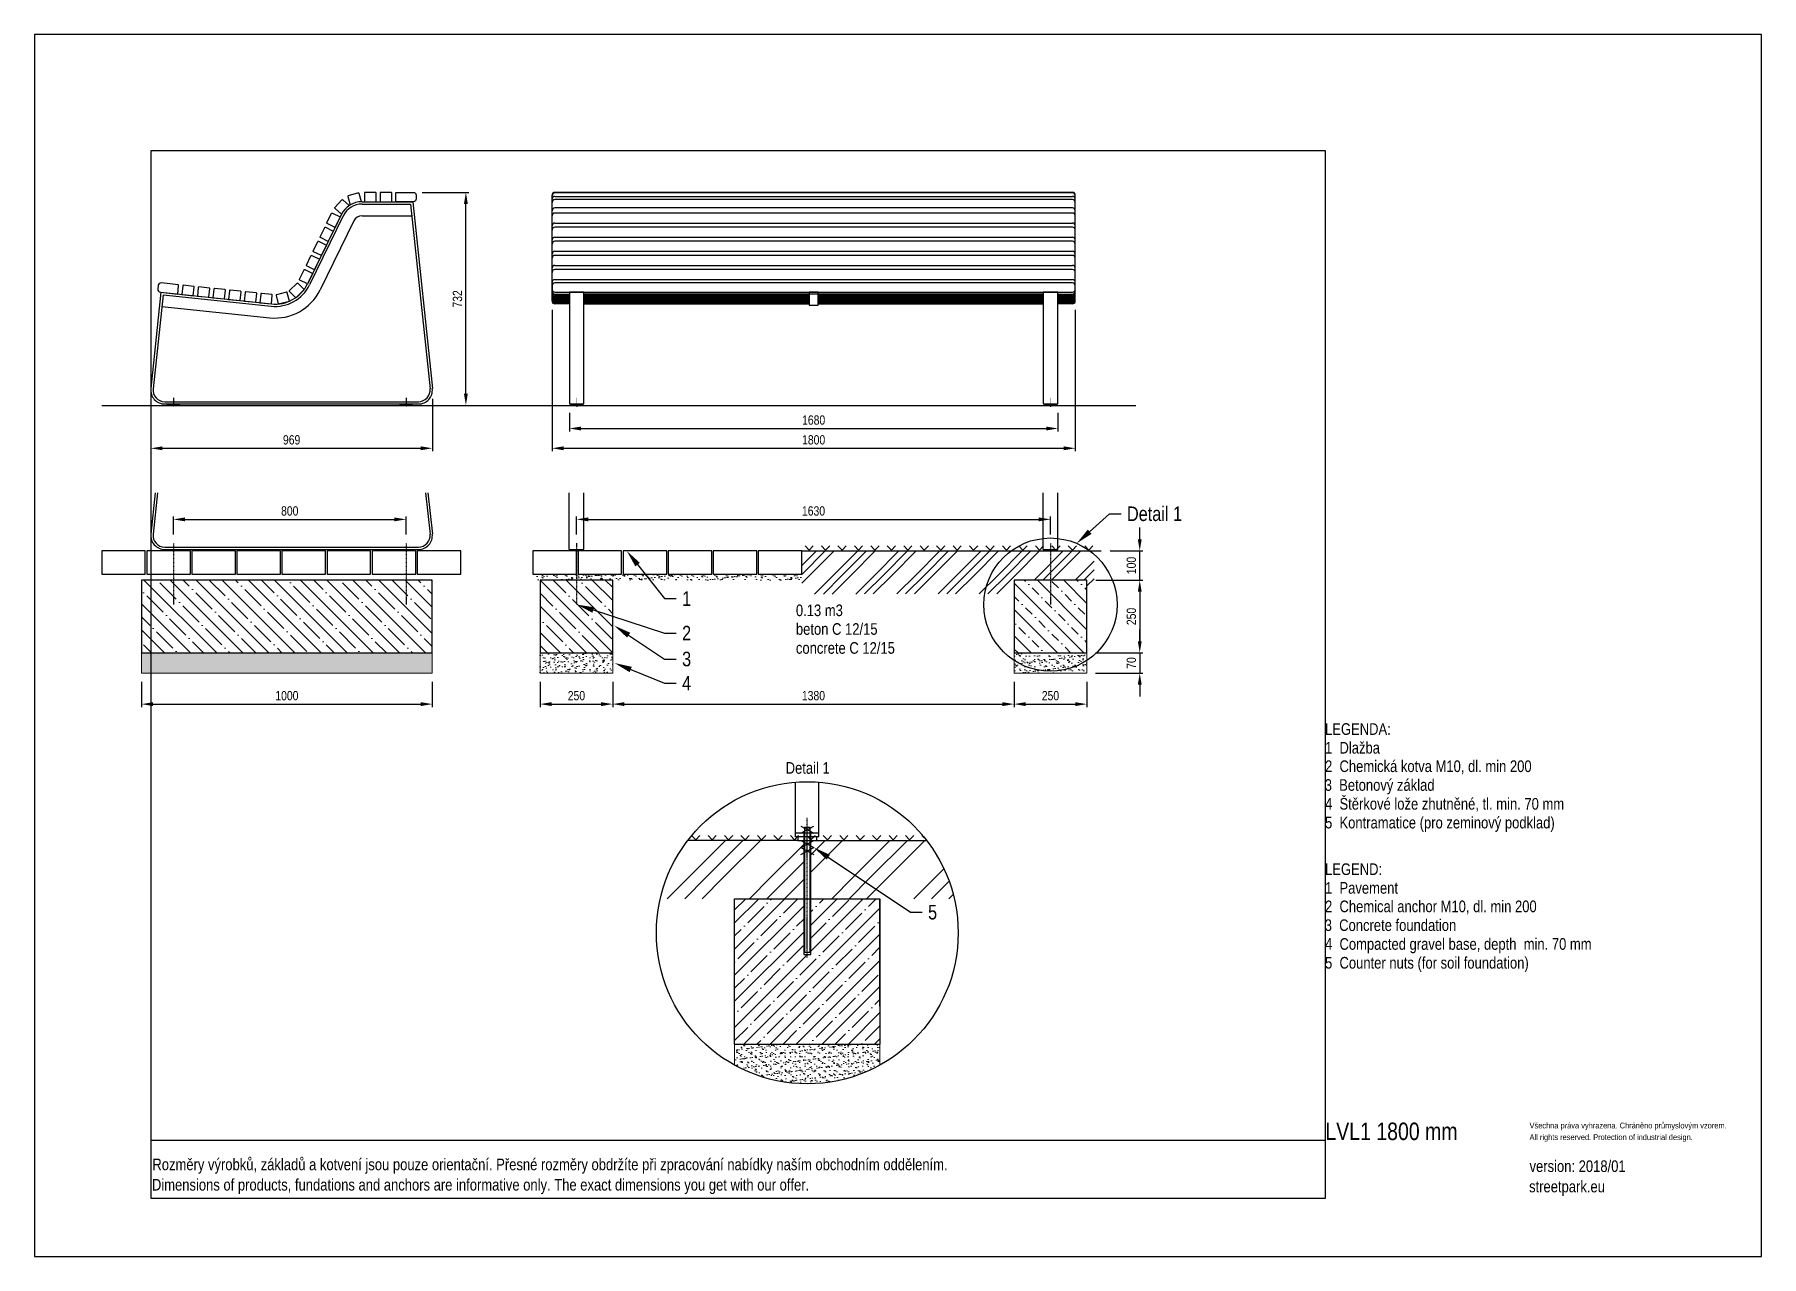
# Model space of a CAD drawing. Header units: millimetres. Extents: x 5064 to 11004, y 3085 to 7285.
import ezdxf
from ezdxf import colors
from ezdxf.entities.mleader import LeaderData, LeaderLine
from ezdxf.lldxf.tags import DXFTag
from ezdxf.math import Vec2, Vec3

# ---------------------------------------------------------------- set-up
doc = ezdxf.new("R2010")
doc.units = ezdxf.units.MM
doc.header["$LTSCALE"] = 0.3
doc.linetypes.add('DashDot', pattern=[15, 9, -3, 0, -3])
doc.layers.add('Nekreslit', color=6, linetype='Continuous', plot=False)
doc.layers.add('SRAFY', color=251, linetype='Continuous', lineweight=13)
doc.styles.add('SEACAD_Arial', font='arial.ttf', dxfattribs={"width": 0.8})
tags = doc.linetypes.add('HIDDEN2', pattern=[4.7625, 3.175, -1.5875]).pattern_tags.tags
tags[6:7] = [DXFTag(74, 4), DXFTag(75, 0), DXFTag(340, '0'), DXFTag(46, 0.0), DXFTag(50, 0.0), DXFTag(44, 0.0), DXFTag(45, 0.0)]
tags[4:5] = [DXFTag(74, 4), DXFTag(75, 0), DXFTag(340, '0'), DXFTag(46, 0.0), DXFTag(50, 0.0), DXFTag(44, 0.0), DXFTag(45, 0.0)]
doc.dimstyles.new('ISO-25', dxfattribs={"dimtxt": 1.6, "dimasz": 2, "dimexe": 0.5, "dimexo": 1.5, "dimtad": 1, "dimdec": 0, "dimtxsty": 'SEACAD_Arial', "dimcen": 2, "dimadec": 0, "dimazin": 0, "dimtfac": 1, "dimtdec": 0, "dimtmove": 0, "dimatfit": 3, "dimfxl": 1, "dimarcsym": 0})

msp = doc.modelspace()

# ---------------------------------------------------------------- texts
at = {"style": 'SEACAD_Arial', "width": 0.8}
for s, height, p in [('0.13 m3', 40, (7683.3, 5286.2)), ('beton C 12/15', 40, (7683.3, 5222)), ('concrete C 12/15', 40, (7683.3, 5156.8)), ('LEGENDA:', 40, (9503.3, 4878.1)), ('1  Dlažba', 40, (9503.3, 4813.8)), ('2  Chemická kotva M10, dl. min 200', 40, (9503.3, 4750.3)), ('3  Betonový základ', 40, (9502.2, 4685.8)), ('4  Štěrkové lože zhutněné, tl. min. 70 mm', 40, (9503.3, 4621.1)), ('5  Kontramatice (pro zeminový podklad)', 40, (9503.3, 4556.5)), ('LEGEND:', 40, (9503.3, 4396.4)), ('1  Pavement', 40, (9503.3, 4332.1)), ('2  Chemical anchor M10, dl. min 200', 40, (9503.3, 4268.6)), ('3  Concrete foundation', 40, (9502.2, 4204)), ('4  Compacted gravel base, depth  min. 70 mm', 40, (9503.3, 4139.3)), ('5  Counter nuts (for soil foundation)', 40, (9503.3, 4074.7)), ('LVL1 1800 mm ', 60, (9504.4, 3485.3)), ('Všechna práva vyhrazena. Chráněno průmyslovým vzorem.', 20, (10206.7, 3525.3)), ('All rights reserved. Protection of industrial design.', 20, (10206.7, 3485.3)), ('Rozměry výrobků, základů a kotvení jsou pouze orientační. Přesné rozměry obdržíte při zpracování nabídky naším obchodním oddělením.', 39.9982, (5469.8, 3381.6)), ('version: 2018/01', 40, (10206.7, 3375.5)), ('Dimensions of products, fundations and anchors are informative only. The exact dimensions you get with our offer.', 39.9982, (5468.2, 3311.7)), ('streetpark.eu', 40, (10205.1, 3305.6))]:
    msp.add_text(s, height=height, dxfattribs=at).set_placement(p)
at = {"insert": (7648.1, 4784.4), "char_height": 40, "attachment_point": 1, "style": 'SEACAD_Arial'}
msp.add_mtext_dynamic_manual_height_columns('Detail 1', width=226.121, gutter_width=200, heights=[0], dxfattribs=at)

# ---------------------------------------------------------------- blocks, each defined once
blk = doc.blocks.new('*D137')
at = {"color": 0, "lineweight": -2, "transparency": 16777216}
for p, q in [((5542.2, 5566.4), (5542.2, 5628.8)), ((5582.2, 5618.8), (6302.2, 5618.8)), ((6342.2, 5566.4), (6342.2, 5628.8))]:
    blk.add_line(p, q, dxfattribs=at)
at = {"color": 0, "transparency": 16777216}
for points in [[(5582.2, 5625.5), (5582.2, 5612.1), (5542.2, 5618.8)], [(6302.2, 5625.5), (6302.2, 5612.1), (6342.2, 5618.8)]]:
    blk.add_solid(points, dxfattribs=at)
at = {"layer": 'Defpoints', "color": 0, "transparency": 16777216}
for p in [(6342.2, 5618.8), (5542.2, 5536.4), (6342.2, 5536.4)]:
    blk.add_point(p, dxfattribs=at)
at = {"color": 0, "transparency": 16777216, "insert": (5942.2, 5647.6), "char_height": 32, "attachment_point": 5, "style": 'SEACAD_Arial'}
blk.add_mtext('800', dxfattribs=at)
blk = doc.blocks.new('*D138')
at = {"color": 0, "lineweight": -2, "transparency": 16777216}
for p, q in [((6928.8, 5566.5), (6928.8, 5628.8)), ((6968.8, 5618.8), (8518.8, 5618.8)), ((8558.8, 5566.4), (8558.8, 5628.8))]:
    blk.add_line(p, q, dxfattribs=at)
at = {"color": 0, "transparency": 16777216}
for points in [[(6968.8, 5625.5), (6968.8, 5612.1), (6928.8, 5618.8)], [(8518.8, 5625.5), (8518.8, 5612.1), (8558.8, 5618.8)]]:
    blk.add_solid(points, dxfattribs=at)
at = {"layer": 'Defpoints', "color": 0, "transparency": 16777216}
for p in [(8558.8, 5618.8), (6928.8, 5536.5), (8558.8, 5536.4)]:
    blk.add_point(p, dxfattribs=at)
at = {"color": 0, "transparency": 16777216, "insert": (7743.8, 5647.6), "char_height": 32, "attachment_point": 5, "style": 'SEACAD_Arial'}
blk.add_mtext('1630', dxfattribs=at)
blk = doc.blocks.new('*D135')
at = {"color": 0, "lineweight": -2, "transparency": 16777216}
for p, q in [((8714.5, 5410.1), (8876, 5410.1)), ((8866, 5370.1), (8866, 5200.1)), ((8713.8, 5160.1), (8876, 5160.1))]:
    blk.add_line(p, q, dxfattribs=at)
at = {"color": 0, "transparency": 16777216}
for points in [[(8859.3, 5370.1), (8872.6, 5370.1), (8866, 5410.1)], [(8859.3, 5200.1), (8872.6, 5200.1), (8866, 5160.1)]]:
    blk.add_solid(points, dxfattribs=at)
at = {"layer": 'Defpoints', "color": 0, "transparency": 16777216}
for p in [(8684.5, 5410.1), (8683.8, 5160.1), (8866, 5160.1)]:
    blk.add_point(p, dxfattribs=at)
at = {"color": 0, "transparency": 16777216, "insert": (8837.1, 5285.1), "char_height": 32, "attachment_point": 5, "rotation": 90, "style": 'SEACAD_Arial'}
blk.add_mtext('250', dxfattribs=at)
blk = doc.blocks.new('*D136')
at = {"color": 0, "lineweight": -2, "transparency": 16777216}
for p, q in [((8866, 5200.1), (8866, 5240.1)), ((8714.4, 5160.1), (8876, 5160.1)), ((8866, 5160.1), (8866, 5090.1)), ((8713.8, 5090.1), (8876, 5090.1)), ((8866, 5050.1), (8866, 5010.1))]:
    blk.add_line(p, q, dxfattribs=at)
at = {"color": 0, "transparency": 16777216}
for points in [[(8859.3, 5200.1), (8872.6, 5200.1), (8866, 5160.1)], [(8859.3, 5050.1), (8872.6, 5050.1), (8866, 5090.1)]]:
    blk.add_solid(points, dxfattribs=at)
at = {"layer": 'Defpoints', "color": 0, "transparency": 16777216}
for p in [(8684.4, 5160.1), (8683.8, 5090.1), (8866, 5090.1)]:
    blk.add_point(p, dxfattribs=at)
at = {"color": 0, "transparency": 16777216, "insert": (8837.1, 5125.1), "char_height": 32, "attachment_point": 5, "rotation": 90, "style": 'SEACAD_Arial'}
blk.add_mtext('70', dxfattribs=at)
blk = doc.blocks.new('*D139')
at = {"color": 0, "lineweight": -2, "transparency": 16777216}
for p, q in [((6803.3, 5060.1), (6803.3, 4973.8)), ((7053.3, 5060.1), (7053.3, 4973.8)), ((6843.3, 4983.8), (7013.3, 4983.8))]:
    blk.add_line(p, q, dxfattribs=at)
at = {"color": 0, "transparency": 16777216}
for points in [[(6843.3, 4990.5), (6843.3, 4977.1), (6803.3, 4983.8)], [(7013.3, 4990.5), (7013.3, 4977.1), (7053.3, 4983.8)]]:
    blk.add_solid(points, dxfattribs=at)
at = {"layer": 'Defpoints', "color": 0, "transparency": 16777216}
for p in [(6803.3, 5090.1), (7053.3, 5090.1), (7053.3, 4983.8)]:
    blk.add_point(p, dxfattribs=at)
at = {"color": 0, "transparency": 16777216, "insert": (6928.3, 5012.7), "char_height": 32, "attachment_point": 5, "style": 'SEACAD_Arial'}
blk.add_mtext('250', dxfattribs=at)
blk = doc.blocks.new('*D140')
at = {"color": 0, "lineweight": -2, "transparency": 16777216}
for p, q in [((8433.8, 5060.1), (8433.8, 4973.8)), ((8683.8, 5060.1), (8683.8, 4973.8)), ((8473.8, 4983.8), (8643.8, 4983.8))]:
    blk.add_line(p, q, dxfattribs=at)
at = {"color": 0, "transparency": 16777216}
for points in [[(8473.8, 4990.5), (8473.8, 4977.1), (8433.8, 4983.8)], [(8643.8, 4990.5), (8643.8, 4977.1), (8683.8, 4983.8)]]:
    blk.add_solid(points, dxfattribs=at)
at = {"layer": 'Defpoints', "color": 0, "transparency": 16777216}
for p in [(8433.8, 5090.1), (8683.8, 5090.1), (8683.8, 4983.8)]:
    blk.add_point(p, dxfattribs=at)
at = {"color": 0, "transparency": 16777216, "insert": (8558.8, 5012.7), "char_height": 32, "attachment_point": 5, "style": 'SEACAD_Arial'}
blk.add_mtext('250', dxfattribs=at)
blk = doc.blocks.new('*D141')
at = {"color": 0, "lineweight": -2, "transparency": 16777216}
for p, q in [((7053.3, 5060.1), (7053.3, 4973.8)), ((8433.8, 5060.1), (8433.8, 4973.8)), ((7093.3, 4983.8), (8393.8, 4983.8))]:
    blk.add_line(p, q, dxfattribs=at)
at = {"color": 0, "transparency": 16777216}
for points in [[(7093.3, 4990.5), (7093.3, 4977.1), (7053.3, 4983.8)], [(8393.8, 4990.5), (8393.8, 4977.1), (8433.8, 4983.8)]]:
    blk.add_solid(points, dxfattribs=at)
at = {"layer": 'Defpoints', "color": 0, "transparency": 16777216}
for p in [(7053.3, 5090.1), (8433.8, 5090.1), (8433.8, 4983.8)]:
    blk.add_point(p, dxfattribs=at)
at = {"color": 0, "transparency": 16777216, "insert": (7743.6, 5012.7), "char_height": 32, "attachment_point": 5, "style": 'SEACAD_Arial'}
blk.add_mtext('1380', dxfattribs=at)
blk = doc.blocks.new('*D133')
at = {"color": 0, "lineweight": -2, "transparency": 16777216}
for p, q in [((8866, 5550.4), (8866, 5590.4)), ((8763.8, 5510.4), (8876, 5510.4)), ((8866, 5410.1), (8866, 5510.4)), ((8804.5, 5410.1), (8876, 5410.1)), ((8866, 5370.1), (8866, 5330.1))]:
    blk.add_line(p, q, dxfattribs=at)
at = {"color": 0, "transparency": 16777216}
for points in [[(8859.3, 5550.4), (8872.6, 5550.4), (8866, 5510.4)], [(8859.3, 5370.1), (8872.6, 5370.1), (8866, 5410.1)]]:
    blk.add_solid(points, dxfattribs=at)
at = {"layer": 'Defpoints', "color": 0, "transparency": 16777216}
for p in [(8733.8, 5510.4), (8866, 5510.4), (8774.5, 5410.1)]:
    blk.add_point(p, dxfattribs=at)
at = {"color": 0, "transparency": 16777216, "insert": (8837.1, 5460.3), "char_height": 32, "attachment_point": 5, "rotation": 90, "style": 'SEACAD_Arial'}
blk.add_mtext('100', dxfattribs=at)
blk = doc.blocks.new('*D142')
at = {"color": 0, "lineweight": -2, "transparency": 16777216}
for p, q in [((5464.4, 6028.4), (5464.4, 5853.2)), ((6432.9, 6033.4), (6432.9, 5853.2)), ((5504.4, 5863.2), (6392.9, 5863.2))]:
    blk.add_line(p, q, dxfattribs=at)
at = {"color": 0, "transparency": 16777216}
for points in [[(5504.4, 5869.8), (5504.4, 5856.5), (5464.4, 5863.2)], [(6392.9, 5869.8), (6392.9, 5856.5), (6432.9, 5863.2)]]:
    blk.add_solid(points, dxfattribs=at)
at = {"layer": 'Defpoints', "color": 0, "transparency": 16777216}
for p in [(6432.9, 6063.4), (5464.4, 6058.4), (6432.9, 5863.2)]:
    blk.add_point(p, dxfattribs=at)
at = {"color": 0, "transparency": 16777216, "insert": (5948.7, 5892), "char_height": 32, "attachment_point": 5, "style": 'SEACAD_Arial'}
blk.add_mtext('969', dxfattribs=at)
blk = doc.blocks.new('*D143')
at = {"color": 0, "lineweight": -2, "transparency": 16777216}
for p, q in [((6397.2, 6742.7), (6558.1, 6742.7)), ((6548.1, 6050.4), (6548.1, 6702.7)), ((6392.2, 6010.4), (6558.1, 6010.4))]:
    blk.add_line(p, q, dxfattribs=at)
at = {"color": 0, "transparency": 16777216}
for points in [[(6541.4, 6702.7), (6554.8, 6702.7), (6548.1, 6742.7)], [(6541.4, 6050.4), (6554.8, 6050.4), (6548.1, 6010.4)]]:
    blk.add_solid(points, dxfattribs=at)
at = {"layer": 'Defpoints', "color": 0, "transparency": 16777216}
for p in [(6367.2, 6742.7), (6548.1, 6742.7), (6362.2, 6010.4)]:
    blk.add_point(p, dxfattribs=at)
at = {"color": 0, "transparency": 16777216, "insert": (6519.3, 6376.6), "char_height": 32, "attachment_point": 5, "rotation": 90, "style": 'SEACAD_Arial'}
blk.add_mtext('732', dxfattribs=at)
blk = doc.blocks.new('*D144')
at = {"color": 0, "lineweight": -2, "transparency": 16777216}
for p, q in [((6844.3, 6339.5), (6844.3, 5853.2)), ((8644.3, 6339.5), (8644.3, 5853.2)), ((6884.3, 5863.2), (8604.3, 5863.2))]:
    blk.add_line(p, q, dxfattribs=at)
at = {"color": 0, "transparency": 16777216}
for points in [[(6884.3, 5869.8), (6884.3, 5856.5), (6844.3, 5863.2)], [(8604.3, 5869.8), (8604.3, 5856.5), (8644.3, 5863.2)]]:
    blk.add_solid(points, dxfattribs=at)
at = {"layer": 'Defpoints', "color": 0, "transparency": 16777216}
for p in [(6844.3, 6369.5), (8644.3, 6369.5), (8644.3, 5863.2)]:
    blk.add_point(p, dxfattribs=at)
at = {"color": 0, "transparency": 16777216, "insert": (7744.3, 5892), "char_height": 32, "attachment_point": 5, "style": 'SEACAD_Arial'}
blk.add_mtext('1800', dxfattribs=at)
blk = doc.blocks.new('*D145')
at = {"color": 0, "lineweight": -2, "transparency": 16777216}
for p, q in [((5432.4, 5060.1), (5432.4, 4973.8)), ((6432.4, 5060.1), (6432.4, 4973.8)), ((5472.4, 4983.8), (6392.4, 4983.8))]:
    blk.add_line(p, q, dxfattribs=at)
at = {"color": 0, "transparency": 16777216}
for points in [[(5472.4, 4990.5), (5472.4, 4977.1), (5432.4, 4983.8)], [(6392.4, 4990.5), (6392.4, 4977.1), (6432.4, 4983.8)]]:
    blk.add_solid(points, dxfattribs=at)
at = {"layer": 'Defpoints', "color": 0, "transparency": 16777216}
for p in [(5432.4, 5090.1), (6432.4, 5090.1), (6432.4, 4983.8)]:
    blk.add_point(p, dxfattribs=at)
at = {"color": 0, "transparency": 16777216, "insert": (5932.4, 5012.7), "char_height": 32, "attachment_point": 5, "style": 'SEACAD_Arial'}
blk.add_mtext('1000', dxfattribs=at)
blk = doc.blocks.new('*D146')
at = {"color": 0, "lineweight": -2, "transparency": 16777216}
for p, q in [((6904.3, 5985.4), (6904.3, 5921.2)), ((8584.3, 5985.4), (8584.3, 5921.2)), ((6944.3, 5931.2), (8544.3, 5931.2))]:
    blk.add_line(p, q, dxfattribs=at)
at = {"color": 0, "transparency": 16777216}
for points in [[(6944.3, 5937.8), (6944.3, 5924.5), (6904.3, 5931.2)], [(8544.3, 5937.8), (8544.3, 5924.5), (8584.3, 5931.2)]]:
    blk.add_solid(points, dxfattribs=at)
at = {"layer": 'Defpoints', "color": 0, "transparency": 16777216}
for p in [(6904.3, 6015.4), (8584.3, 6015.4), (8584.3, 5931.2)]:
    blk.add_point(p, dxfattribs=at)
at = {"color": 0, "transparency": 16777216, "insert": (7744.3, 5960), "char_height": 32, "attachment_point": 5, "style": 'SEACAD_Arial'}
blk.add_mtext('1680', dxfattribs=at)

# ---------------------------------------------------------------- dimensions: what is measured, and where the dimension line sits
for base, p1, p2, picture, middle in [((6548.1, 6742.7), (6362.2, 6010.4), (6367.2, 6742.7), '*D143', (6519.3, 6376.6)), ((8866, 5510.4), (8774.5, 5410.1), (8733.8, 5510.4), '*D133', (8837.1, 5460.3))]:
    dim = msp.add_linear_dim(base=base, p1=p1, p2=p2, angle=90, dimstyle='ISO-25')
    dim.commit()
    dim.dimension.update_dxf_attribs({"geometry": picture, "text_midpoint": middle})
dim = msp.add_linear_dim(base=(8644.3, 5863.2), p1=(6844.3, 6369.5), p2=(8644.3, 6369.5), dimstyle='ISO-25')
dim.commit()
dim.dimension.update_dxf_attribs({"geometry": '*D144', "text_midpoint": (7744.3, 5863.2), "dimtype": 160})
for base, p1, p2, override, picture, middle in [((6432.9306, 5863.1809), (5464.4085, 6058.4306), (6432.9306, 6063.4271), {"dimrnd": 1}, '*D142', (5948.6695, 5892.0192)), ((6342.2, 5618.8), (5542.2, 5536.4), (6342.2, 5536.4), {"dimscale": 0}, '*D137', (5942.2, 5647.6)), ((8558.8, 5618.8), (6928.8, 5536.5), (8558.8, 5536.4), {"dimscale": 0}, '*D138', (7743.8, 5647.6)), ((7053.3, 4983.8), (6803.3, 5090.1), (7053.3, 5090.1), {"dimscale": 0, "dimtix": 0, "dimtofl": 1, "dimtmove": 0, "dimatfit": 3}, '*D139', (6928.3, 5012.7)), ((8433.8053, 4983.8161), (7053.3287, 5090.116), (8433.8053, 5090.1011), {"dimscale": 0, "dimtix": 0, "dimtofl": 1, "dimtmove": 0, "dimatfit": 3}, '*D141', (7743.567, 5012.6653)), ((8683.8, 4983.8), (8433.8, 5090.1), (8683.8, 5090.1), {"dimscale": 0, "dimtix": 0, "dimtofl": 1, "dimtmove": 0, "dimatfit": 3}, '*D140', (8558.8, 5012.7))]:
    dim = msp.add_linear_dim(base=base, p1=p1, p2=p2, dimstyle='ISO-25', override=override)
    dim.commit()
    dim.dimension.update_dxf_attribs({"geometry": picture, "text_midpoint": middle})
for base, p1, p2, picture, middle in [((8584.3, 5931.2), (6904.3, 6015.4), (8584.3, 6015.4), '*D146', (7744.3, 5960)), ((6432.4, 4983.8), (5432.4, 5090.1), (6432.4, 5090.1), '*D145', (5932.4, 5012.7))]:
    dim = msp.add_linear_dim(base=base, p1=p1, p2=p2, dimstyle='ISO-25')
    dim.commit()
    dim.dimension.update_dxf_attribs({"geometry": picture, "text_midpoint": middle})
for base, p1, p2, override, picture, middle in [((8866, 5160.1), (8684.5, 5410.1), (8683.8, 5160.1), {"dimscale": 0}, '*D135', (8837.1, 5285.1)), ((8866, 5090.1), (8684.4, 5160.1), (8683.8, 5090.1), {"dimscale": 0, "dimtmove": 1}, '*D136', (8837.1, 5125.1))]:
    dim = msp.add_linear_dim(base=base, p1=p1, p2=p2, angle=90, dimstyle='ISO-25', override=override)
    dim.commit()
    dim.dimension.update_dxf_attribs({"geometry": picture, "text_midpoint": middle})

# ---------------------------------------------------------------- hatches: boundary and pattern name
at = {"layer": 'SRAFY'}
h = msp.add_hatch(dxfattribs=at)
h.set_pattern_fill('TERACO', color=256, scale=20)
h.set_pattern_definition([(45, (318.465, 195.79), (-28.28427, 28.28427), [20, -20]), (135, (375.034, 195.79), (-28.28427, -28.28427), [20, -20])])
h.paths.add_polyline_path([(7704.3, 5510.4), (7704.3, 5533.5), (8708.9, 5533.5), (8708.9, 5510.5)])
h = msp.add_hatch(dxfattribs=at)
h.set_pattern_fill('GOST_GROUND', color=256, scale=10)
h.set_pattern_definition([(45, (318.47, 195.79), (141.4214, -9e-15), [200]), (45, (348.47, 195.79), (141.4214, -9e-15), [200]), (45, (378.47, 195.79), (141.4214, -9e-15), [200])])
h.paths.add_polyline_path([(8434.4, 5362.8), (7703.8, 5362.1), (7703.8, 5510.4), (8708.9, 5510.4), (8708.9, 5363), (8684.5, 5363), (8684.5, 5410.1), (8434.4, 5410.1)])
h = msp.add_hatch(dxfattribs=at)
h.set_pattern_fill('ANSI35', color=256, scale=10, angle=90)
h.set_pattern_definition([(135, (-5, -100), (-44.9013, -44.9013), []), (135, (-5, -55.1), (-44.9013, -44.9013), [79.375, -15.875, 0, -15.875])])
h.paths.add_polyline_path([(6432.4, 5285.1), (6432.4, 5410.1), (5432.4, 5410.1), (5432.4, 5140.4), (5432.4, 5160.1), (6432.4, 5160.2)])
h = msp.add_hatch(dxfattribs=at)
h.set_pattern_fill('AR-SAND', color=256, scale=0.5)
h.set_pattern_definition([(37.5, (243.361, 195.79), (-0.800016, 24.47066), [0, -19.304, 0, -21.59, 0, -20.6375]), (7.5, (243.36, 195.79), (22.47616, 35.84126), [0, -10.414, 0, -17.399, 0, -6.6675]), (327.5, (227.74, 195.79), (39.54962, 0.07186), [0, -6.35, 0, -22.86, 0, -29.845]), (317.5, (227.74, 195.79), (38.17782, 11.14647), [0, -3.175, 0, -14.986, 0, -17.145])])
h.paths.add_polyline_path([(6778.8, 5430.4), (6778.8, 5410.5), (6809.3, 5410.4), (6929.3, 5410.3), (6929.3, 5430.4)])
h.paths.add_polyline_path([(7703.8, 5410.1), (7703.8, 5430.4), (6929.3, 5430.4), (6929.3, 5410.3), (7059.3, 5410.1)])
h = msp.add_hatch(dxfattribs=at)
h.set_pattern_fill('ANSI35', color=256, scale=10, angle=90)
h.paths.add_polyline_path([(7053.3, 5410.1), (6803.3, 5410.4), (6803.3, 5160.1), (7053.3, 5160.1)])
h = msp.add_hatch(dxfattribs=at)
h.set_pattern_fill('BETON-PROSTY', color=256, scale=0.8, angle=90)
h.set_pattern_definition([(135, (-283.786, 631.35), (-45.25483, -45.25483), []), (135, (-283.786, 676.607), (-67.88225, -22.6274), [32, -16, 0, -16])])
h.paths.add_polyline_path([(8684.4, 5410.1), (8434.4, 5410.1), (8434.4, 5160.1), (8684.4, 5160.1)])
h = msp.add_hatch(dxfattribs=at)
h.set_pattern_fill('AR-SAND', color=256, scale=0.5)
h.set_pattern_definition([(37.5, (-5, -100), (-0.800016, 24.47066), [0, -19.304, 0, -21.59, 0, -20.6375]), (7.5, (-5, -100), (22.47616, 35.84126), [0, -10.414, 0, -17.399, 0, -6.6675]), (327.5, (-20.62, -100), (39.54962, 0.07186), [0, -6.35, 0, -22.86, 0, -29.845]), (317.5, (-20.62, -100), (38.17782, 11.14647), [0, -3.175, 0, -14.986, 0, -17.145])])
h.paths.add_polyline_path([(6432.4, 5090.1), (6432.4, 5160.1), (5432.4, 5160.1), (5432.4, 5090.1)])
h = msp.add_hatch(dxfattribs=at)
h.set_pattern_fill('AR-SAND', color=256, scale=0.5, angle=90)
h.paths.add_polyline_path([(7053.3, 5160.1), (6803.3, 5160.1), (6803.3, 5090.1), (7053.3, 5090.1)])
h = msp.add_hatch(dxfattribs=at)
h.set_pattern_fill('AR-SAND', color=256, scale=0.5)
h.set_pattern_definition([(37.5, (311.878, 631.35), (-0.800016, 24.47066), [0, -19.304, 0, -21.59, 0, -20.6375]), (7.5, (311.878, 631.35), (22.47616, 35.84126), [0, -10.414, 0, -17.399, 0, -6.6675]), (327.5, (296.257, 631.35), (39.54962, 0.07186), [0, -6.35, 0, -22.86, 0, -29.845]), (317.5, (296.257, 631.35), (38.17782, 11.14647), [0, -3.175, 0, -14.986, 0, -17.145])])
h.paths.add_polyline_path([(8434.4, 5160.1), (8684.4, 5160.1), (8684.4, 5090.1), (8434.5, 5090.1)])
h = msp.add_hatch(dxfattribs=at)
h.set_pattern_fill('GOST_GROUND', color=256, scale=20)
h.set_pattern_definition([(45, (243.36, 145.79), (282.8427, -2e-14), [400]), (45, (303.36, 145.79), (282.8427, -2e-14), [400]), (45, (363.36, 145.79), (282.8427, -2e-14), [400])])
h.paths.add_polyline_path([(7712.3, 4515), (7690.3, 4515), (7311.4, 4515, 0.107975), (7216.6, 4314.7), (7472.3, 4314.7), (7712.3, 4314.7)])
h.paths.add_polyline_path([(8133.3, 4515), (7754.3, 4515), (7732.3, 4515), (7732.3, 4314.7), (7972.3, 4314.7), (8228.1, 4314.7, 0.107975)])
h = msp.add_hatch(dxfattribs=at)
h.set_pattern_fill('TERACO', color=256, scale=20)
h.set_pattern_definition([(45, (-524.24, -799.72), (-28.28427, 28.28427), [20, -20]), (135, (-467.67, -799.72), (-28.28427, -28.28427), [20, -20])])
h.paths.add_polyline_path([(7320.5, 4514.9), (7320.5, 4538), (8124.2, 4538), (8124.2, 4514.9)])
h = msp.add_hatch(dxfattribs=at)
h.set_pattern_fill('ANSI35', color=256, scale=10, angle=0.00001)
h.set_pattern_definition([(45, (243.36, 145.79), (-44.9013, 44.90127), []), (45, (288.26, 145.79), (-44.9013, 44.90127), [79.375, -15.875, 0, -15.875])])
h.paths.add_polyline_path([(7972.3, 4314.7), (7732.3, 4314.7), (7732.3, 4123.7), (7712.3, 4123.7), (7712.3, 4314.7), (7472.3, 4314.7), (7472.3, 3814.7), (7972.3, 3814.7)])
h = msp.add_hatch(dxfattribs=at)
h.set_pattern_fill('AR-SAND', color=256, scale=0.5, angle=0.00001)
h.set_pattern_definition([(37.5, (243.361, 145.79), (-0.80002, 24.47066), [0, -19.304, 0, -21.59, 0, -20.6375]), (7.5, (243.36, 145.79), (22.47616, 35.84126), [0, -10.414, 0, -17.399, 0, -6.6675]), (327.5, (227.74, 145.79), (39.54962, 0.071866), [0, -6.35, 0, -22.86, 0, -29.845]), (317.5, (227.74, 145.79), (38.17782, 11.14647), [0, -3.175, 0, -14.986, 0, -17.145])])
h.paths.add_polyline_path([(7472.3, 3814.7), (7472.3, 3742.8, 0.256659), (7972.3, 3742.8), (7972.3, 3814.7)])

# ---------------------------------------------------------------- linework, layer by layer
for p, q in [((6844.3, 6369.5), (6844.3, 6732.7)), ((8634.3, 6742.7), (6854.3, 6742.7)), ((8634.3, 6740.9), (6854.3, 6740.9)), ((6854.3, 6729), (8634.3, 6729)), ((8634.3, 6717.9), (6854.3, 6717.9)), ((8644.3, 6369.5), (8644.3, 6732.7)), ((6119.3, 6665.7), (6003.5, 6428.4)), ((6126.5, 6662.2), (6010.7, 6424.9)), ((6191.2, 6710.7), (6365.2, 6710.7)), ((6191.2, 6702.7), (6358, 6702.7)), ((6191.2, 6662.7), (6362.2, 6662.7)), ((6358, 6702.7), (6424.7, 6067.6)), ((6365.2, 6710.7), (6432.7, 6068.4)), ((8634.3, 6689.2), (6854.3, 6689.2)), ((8634.3, 6671.9), (6854.3, 6671.9)), ((6162.4, 6644.7), (6046.7, 6407.4)), ((6854.3, 6637.5), (8634.3, 6637.5)), ((8634.3, 6623.4), (6854.3, 6623.4)), ((6854.3, 6589), (8634.3, 6589)), ((8634.3, 6574.8), (6854.3, 6574.8)), ((6854.3, 6540.5), (8634.3, 6540.5)), ((8634.3, 6526.3), (6854.3, 6526.3)), ((6854.3, 6491.9), (8634.3, 6491.9)), ((8634.3, 6477.8), (6854.3, 6477.8)), ((6854.3, 6443.4), (8634.3, 6443.4)), ((5499.2, 6399.4), (5464.4, 6068.5)), ((5506.3, 6390.6), (5472.4, 6067.6)), ((5499.2, 6399.4), (5879.1, 6359.5)), ((5506.3, 6390.6), (5878.3, 6351.5)), ((6854.3, 6399.6), (8634.3, 6399.6)), ((6904.3, 6391.9), (6854.3, 6391.9)), ((6904.3, 6387.7), (6854.3, 6387.7)), ((6904.3, 6386.2), (6854.3, 6386.2)), ((6904.3, 6382.1), (6854.3, 6382.1)), ((6904.3, 6380.6), (6854.3, 6380.6)), ((6904.3, 6376.4), (6854.3, 6376.4)), ((6904.3, 6375), (6854.3, 6375)), ((6904.3, 6370.8), (6854.3, 6370.8)), ((6904.3, 6369.3), (6854.3, 6369.3)), ((6904.3, 6365.1), (6854.3, 6365.1)), ((6904.3, 6363.7), (6854.3, 6363.7)), ((6904.3, 6359.5), (6854.3, 6359.5)), ((7729.3, 6391.9), (6954.3, 6391.9)), ((7729.3, 6387.7), (6954.3, 6387.7)), ((7729.3, 6386.2), (6954.3, 6386.2)), ((7729.3, 6382.1), (6954.3, 6382.1)), ((7729.3, 6380.6), (6954.3, 6380.6)), ((7729.3, 6376.4), (6954.3, 6376.4)), ((7729.3, 6375), (6954.3, 6375)), ((7729.3, 6370.8), (6954.3, 6370.8)), ((7729.3, 6369.3), (6954.3, 6369.3)), ((7729.3, 6365.1), (6954.3, 6365.1)), ((7729.3, 6363.7), (6954.3, 6363.7)), ((7729.3, 6359.5), (6954.3, 6359.5)), ((7729.3, 6394.4), (7759.3, 6394.4)), ((8534.3, 6391.9), (7759.3, 6391.9)), ((8534.3, 6387.7), (7759.3, 6387.7)), ((8534.3, 6386.2), (7759.3, 6386.2)), ((8534.3, 6382.1), (7759.3, 6382.1)), ((8534.3, 6380.6), (7759.3, 6380.6)), ((8534.3, 6376.4), (7759.3, 6376.4)), ((8534.3, 6375), (7759.3, 6375)), ((8534.3, 6370.8), (7759.3, 6370.8)), ((8534.3, 6369.3), (7759.3, 6369.3)), ((8534.3, 6365.1), (7759.3, 6365.1)), ((8534.3, 6363.7), (7759.3, 6363.7)), ((8534.3, 6359.5), (7759.3, 6359.5)), ((8634.3, 6391.9), (8584.3, 6391.9)), ((8634.3, 6387.7), (8584.3, 6387.7)), ((8634.3, 6386.2), (8584.3, 6386.2)), ((8634.3, 6382.1), (8584.3, 6382.1)), ((8634.3, 6380.6), (8584.3, 6380.6)), ((8634.3, 6376.4), (8584.3, 6376.4)), ((8634.3, 6375), (8584.3, 6375)), ((8634.3, 6370.8), (8584.3, 6370.8)), ((8634.3, 6369.3), (8584.3, 6369.3)), ((8634.3, 6365.1), (8584.3, 6365.1)), ((8634.3, 6363.7), (8584.3, 6363.7)), ((8634.3, 6359.5), (8584.3, 6359.5)), ((5502.1, 6350.8), (5874.1, 6311.8)), ((5512.1, 6023.4), (6384.9, 6023.4)), ((5512.1, 6015.4), (6384.9, 6015.4)), ((5589.6, 6010.4), (8852.9, 6010.4)), ((5479.3, 5710.4), (5464.4, 5568.5)), ((5487.4, 5710.4), (5472.4, 5567.6)), ((6409.7, 5710.4), (6424.7, 5567.6)), ((6417.7, 5710.4), (6432.7, 5568.4)), ((6903.8, 5515.4), (6903.8, 5710.4)), ((6953.8, 5515.4), (6953.8, 5710.4)), ((8533.8, 5515.4), (8533.8, 5710.4)), ((8583.8, 5515.4), (8583.8, 5710.4)), ((5512.1, 5523.4), (6384.9, 5523.4)), ((5512.1, 5515.4), (6384.9, 5515.4)), ((6903.8, 5515.4), (6953.8, 5515.4)), ((7703.8, 5510.4), (8733.8, 5510.4)), ((8533.8, 5515.4), (8583.8, 5515.4)), ((5295.4, 5430.4), (5437.4, 5430.4)), ((7690.4, 4515), (7311.4, 4515)), ((7690.4, 4515), (7754.3, 4515)), ((7699.8, 4564.6), (7744.8, 4540.6)), ((7699.8, 4540.6), (7744.8, 4564.6)), ((7699.8, 4515), (7744.8, 4491)), ((7699.8, 4491), (7744.8, 4515)), ((7713.9, 4561), (7730.7, 4561)), ((7754.3, 4515), (8133.3, 4515)), ((7699.8, 4491), (7744.8, 4467)), ((7699.8, 4467), (7744.8, 4491))]:
    msp.add_line(p, q)
at = {"color": 7, "linetype": 'Continuous'}
for p, q in [((5295.4, 6010.4), (6247.4, 6010.4)), ((6778.8, 6010.4), (8633.8, 6010.4)), ((5445.4, 5510.4), (5295.4, 5510.4)), ((5295.4, 5510.4), (5295.4, 5430.4)), ((5445.4, 5430.4), (5445.4, 5510.4)), ((5600.4, 5510.4), (5450.4, 5510.4)), ((5450.4, 5510.4), (5450.4, 5430.4)), ((5600.4, 5430.4), (5600.4, 5510.4)), ((5755.4, 5510.4), (5605.4, 5510.4)), ((5605.4, 5510.4), (5605.4, 5430.4)), ((5755.4, 5430.4), (5755.4, 5510.4)), ((5910.4, 5510.4), (5760.4, 5510.4)), ((5760.4, 5510.4), (5760.4, 5430.4)), ((5910.4, 5430.4), (5910.4, 5510.4)), ((6065.4, 5510.4), (5915.4, 5510.4)), ((5915.4, 5510.4), (5915.4, 5430.4)), ((6065.4, 5430.4), (6065.4, 5510.4)), ((6220.4, 5510.4), (6070.4, 5510.4)), ((6070.4, 5510.4), (6070.4, 5430.4)), ((6220.4, 5430.4), (6220.4, 5510.4)), ((6375.4, 5510.4), (6225.4, 5510.4)), ((6225.4, 5510.4), (6225.4, 5430.4)), ((6375.4, 5430.4), (6375.4, 5510.4)), ((6530.4, 5510.4), (6380.4, 5510.4)), ((6380.4, 5510.4), (6380.4, 5430.4)), ((6530.4, 5430.4), (6530.4, 5510.4)), ((6928.8, 5510.4), (6778.8, 5510.4)), ((6778.8, 5510.4), (6778.8, 5430.4)), ((6928.8, 5430.4), (6928.8, 5510.4)), ((7083.8, 5510.4), (6933.8, 5510.4)), ((6933.8, 5510.4), (6933.8, 5430.4)), ((7083.8, 5430.4), (7083.8, 5510.4)), ((7238.8, 5510.4), (7088.8, 5510.4)), ((7088.8, 5510.4), (7088.8, 5430.4)), ((7238.8, 5430.4), (7238.8, 5510.4)), ((7393.8, 5510.4), (7243.8, 5510.4)), ((7243.8, 5510.4), (7243.8, 5430.4)), ((7393.8, 5430.4), (7393.8, 5510.4)), ((7548.8, 5510.4), (7398.8, 5510.4)), ((7398.8, 5510.4), (7398.8, 5430.4)), ((7548.8, 5430.4), (7548.8, 5510.4)), ((7703.8, 5510.4), (7553.8, 5510.4)), ((7553.8, 5510.4), (7553.8, 5430.4)), ((7703.8, 5430.4), (7703.8, 5510.4)), ((8474.3, 5510.5), (8504.3, 5510.5)), ((5295.4, 5430.4), (5445.4, 5430.4)), ((5450.4, 5430.4), (5600.4, 5430.4)), ((5605.4, 5430.4), (5755.4, 5430.4)), ((5760.4, 5430.4), (5910.4, 5430.4)), ((5915.4, 5430.4), (6065.4, 5430.4)), ((6070.4, 5430.4), (6220.4, 5430.4)), ((6225.4, 5430.4), (6375.4, 5430.4)), ((6380.4, 5430.4), (6530.4, 5430.4)), ((6778.8, 5430.4), (6928.8, 5430.4)), ((6933.8, 5430.4), (7083.8, 5430.4)), ((7088.8, 5430.4), (7238.8, 5430.4)), ((7243.8, 5430.4), (7393.8, 5430.4)), ((7398.8, 5430.4), (7548.8, 5430.4)), ((7553.8, 5430.4), (7703.8, 5430.4)), ((7682.3, 4527.8), (7682.3, 4715.3)), ((7762.3, 4527.8), (7762.3, 4715.3)), ((7762.3, 4527.8), (7682.3, 4527.8)), ((7690.4, 4527.8), (7690.4, 4515)), ((7754.3, 4527.8), (7754.3, 4515)), ((7472.3, 3814.7), (7472.3, 4314.7)), ((7472.3, 4314.7), (7972.3, 4314.7)), ((7972.3, 4314.7), (7972.3, 3814.7)), ((7972.3, 4193.7), (7972.3, 4313.7)), ((7972.3, 3945.4), (7972.3, 4313.7)), ((7472.3, 3814.7), (7972.3, 3814.7))]:
    msp.add_line(p, q, dxfattribs=at)
at = {"linetype": 'DashDot', "ltscale": 0.1}
msp.add_line((5542.2, 6036.4), (5542.2, 6007.3), dxfattribs=at)
at = {"color": 7, "linetype": 'DashDot', "ltscale": 0.1}
for p, q in [((6342.2, 6036.4), (6342.2, 6005.4)), ((6929.3, 6036.5), (6929.3, 6005.5)), ((8559.3, 6036.5), (8559.3, 6005.5))]:
    msp.add_line(p, q, dxfattribs=at)
at = {"linetype": 'DashDot', "lineweight": 30}
for p, q in [((5542.2, 5536.4), (5542.2, 5325.8)), ((6342.2, 5536.4), (6342.2, 5325.8)), ((6928.8, 5536.5), (6928.8, 5325.8)), ((8558.8, 5536.4), (8558.8, 5325.8))]:
    msp.add_line(p, q, dxfattribs=at)
at = {"color": 7, "linetype": 'DashDot', "lineweight": 30}
msp.add_line((7722.3, 4112.9), (7722.3, 4592.9), dxfattribs=at)
at = {"color": 7, "linetype": 'HIDDEN2'}
for p, q in [((7762.3, 4540.6), (7682.3, 4540.6)), ((7710.3, 4540.6), (7710.3, 4314.7)), ((7713.9, 4561), (7712.3, 4559.4)), ((7732.3, 4559.4), (7712.3, 4559.4)), ((7712.3, 4559.4), (7712.3, 4131.3)), ((7712.3, 4514.9), (7712.3, 4514.9)), ((7732.3, 4559.4), (7730.7, 4561)), ((7732.3, 4131.3), (7732.3, 4559.4)), ((7732.3, 4514.9), (7732.3, 4514.9)), ((7734.3, 4314.7), (7734.3, 4540.6)), ((7710.3, 4314.7), (7710.3, 4123.7)), ((7734.3, 4123.7), (7734.3, 4314.7)), ((7710.3, 4123.7), (7734.3, 4123.7)), ((7712.3, 4131.3), (7732.3, 4131.3)), ((7712.3, 4131.3), (7713.9, 4129.7)), ((7722.3, 4129.7), (7713.9, 4129.7)), ((7730.7, 4129.7), (7722.3, 4129.7)), ((7730.7, 4129.7), (7732.3, 4131.3))]:
    msp.add_line(p, q, dxfattribs=at)
for points in [[(6120.2, 6667.6), (6097.9, 6687.7, -0.414214), (6097.8, 6690.5), (6121.9, 6717.3, -0.414214), (6124.7, 6717.4), (6147, 6697.4)], [(6189, 6710.6), (6180.8, 6739.5, 0.414214), (6178.3, 6740.8), (6143.7, 6730.9, 0.414214), (6142.3, 6728.4), (6150.6, 6699.6)], [(8584.3, 6393.4), (8634.3, 6393.4, 0.414214), (8644.3, 6403.4), (8644.3, 6421.5, 0.414214), (8634.3, 6431.5), (6854.3, 6431.5, 0.414214), (6844.3, 6421.5), (6844.3, 6403.4, 0.414214), (6854.3, 6393.4), (6904.3, 6393.4)]]:
    msp.add_lwpolyline(points, format="xyb")
for points in [[(6199.2, 6710.7), (6239.2, 6710.7), (6239.2, 6740.7, 0.414214), (6237.2, 6742.7), (6201.2, 6742.7, 0.414214), (6199.2, 6740.7)], [(6253.2, 6710.7), (6293.2, 6710.7), (6293.2, 6740.7, 0.414214), (6291.2, 6742.7), (6255.2, 6742.7, 0.414214), (6253.2, 6740.7)], [(6367.2, 6710.7), (6307.2, 6710.7), (6307.2, 6740.7, -0.414214), (6309.2, 6742.7), (6367.2, 6742.7, -0.414214), (6377.2, 6732.7), (6377.2, 6720.7, -0.414214)], [(6115.8, 6658.5), (6098.2, 6622.6), (6071.3, 6635.7, -0.414214), (6070.3, 6638.4), (6086.1, 6670.8, -0.414214), (6088.8, 6671.7)], [(6092.1, 6610), (6074.6, 6574.1), (6047.6, 6587.2, -0.414214), (6046.7, 6589.9), (6062.4, 6622.2, -0.414214), (6065.1, 6623.2)], [(6068.4, 6561.5), (6050.9, 6525.5), (6023.9, 6538.7, -0.414214), (6023, 6541.3), (6038.8, 6573.7, -0.414214), (6041.4, 6574.6)], [(6021.1, 6464.4), (6003.5, 6428.4), (5976.6, 6441.6, -0.414214), (5975.6, 6444.3), (5991.4, 6476.6, -0.414214), (5994.1, 6477.6)], [(6044.7, 6512.9), (6027.2, 6477), (6000.2, 6490.1, -0.414214), (5999.3, 6492.8), (6015.1, 6525.2, -0.414214), (6017.8, 6526.1)], [(5497.2, 6399.6), (5556.9, 6393.4), (5560, 6423.2, 0.414214), (5558.3, 6425.4), (5500.6, 6431.5, 0.414214), (5489.6, 6422.6), (5488.3, 6410.6, 0.414214)], [(5570.8, 6391.9), (5610.6, 6387.7), (5613.7, 6417.5, 0.414214), (5612, 6419.7), (5576.2, 6423.5, 0.414214), (5574, 6421.7)], [(5624.5, 6386.2), (5664.3, 6382.1), (5667.4, 6411.9, 0.414214), (5665.7, 6414.1), (5629.9, 6417.9, 0.414214), (5627.7, 6416.1)], [(5991.5, 6408.7), (5962.7, 6380.9), (5941.9, 6402.5, -0.414214), (5941.9, 6405.3), (5967.8, 6430.3, -0.414214), (5970.6, 6430.3)], [(5678.2, 6380.6), (5718, 6376.4), (5721.1, 6406.3, 0.414214), (5719.4, 6408.5), (5683.6, 6412.2, 0.414214), (5681.4, 6410.4)], [(5731.9, 6375), (5771.7, 6370.8), (5774.8, 6400.6, 0.414214), (5773.1, 6402.8), (5737.3, 6406.6, 0.414214), (5735.1, 6404.8)], [(5785.6, 6369.3), (5825.4, 6365.1), (5828.6, 6395, 0.414214), (5826.8, 6397.2), (5791, 6400.9, 0.414214), (5788.8, 6399.1)], [(5839.3, 6363.7), (5879.1, 6359.5), (5882.3, 6389.3, 0.414214), (5880.5, 6391.5), (5844.7, 6395.3, 0.414214), (5842.5, 6393.5)], [(5902.3, 6359.2), (5941.1, 6368.9), (5933.8, 6398, 0.414214), (5931.4, 6399.5), (5896.5, 6390.8, 0.414214), (5895, 6388.3)]]:
    msp.add_lwpolyline(points, format="xyb", close=True)
for points in [[(6904.3, 6015.4), (6954.3, 6015.4), (6954.3, 6399.4), (6904.3, 6399.4)], [(7729.3, 6354.8), (7759.3, 6354.8), (7759.3, 6399.4), (7729.3, 6399.4)], [(8534.3, 6015.4), (8584.3, 6015.4), (8584.3, 6399.4), (8534.3, 6399.4)], [(5522.2, 6015.4), (5562.2, 6015.4), (5562.2, 6010.4), (5522.2, 6010.4)], [(6322.2, 6015.4), (6362.2, 6015.4), (6362.2, 6010.4), (6322.2, 6010.4)], [(6909.3, 6015.4), (6949.3, 6015.4), (6949.3, 6010.4), (6909.3, 6010.4)], [(8539.3, 6015.4), (8579.3, 6015.4), (8579.3, 6010.4), (8539.3, 6010.4)], [(5522.2, 5515.4), (5562.2, 5515.4), (5562.2, 5510.4), (5522.2, 5510.4)], [(6322.2, 5515.4), (6362.2, 5515.4), (6362.2, 5510.4), (6322.2, 5510.4)], [(6908.8, 5515.4), (6948.8, 5515.4), (6948.8, 5510.4), (6908.8, 5510.4)], [(8538.8, 5515.4), (8578.8, 5515.4), (8578.8, 5510.4), (8538.8, 5510.4)], [(5432.4, 5160.1), (6432.4, 5160.1), (6432.4, 5410.1), (5432.4, 5410.4)], [(6803.3, 5160.1), (7053.3, 5160.1), (7053.3, 5410.1), (6803.3, 5410.4)], [(8433.8, 5160.1), (8683.8, 5160.1), (8683.8, 5410.1), (8433.8, 5410.1)]]:
    msp.add_lwpolyline(points, close=True)
for points in [[(6954.3, 6393.4), (7729.3, 6393.4)], [(7729.3, 6393.4), (6954.3, 6393.4)], [(6954.3, 6359.5), (7729.3, 6359.5)], [(7759.3, 6393.4), (8534.3, 6393.4)], [(8534.3, 6393.4), (7759.3, 6393.4)], [(7759.3, 6359.5), (8534.3, 6359.5)]]:
    msp.add_lwpolyline(points)
at = {"color": 7, "linetype": 'Continuous'}
for centre, radius in [((6136.6, 6010.4), 0.01), ((5529.4, 5510.4), 0.01), ((6045.5, 5510.4), 0.01), ((6136.6, 5510.4), 0.01), ((6929.3, 5510.5), 0.01), ((8489.3, 5510.5), 0.01), ((8633.8, 5510.4), 0.01), ((8633.8, 5510.4), 0.01), ((5437.4, 5260.1), 0.01), ((6137.4, 5160.1), 0.01), ((7059.3, 5160.1), 0.01), ((8609.3, 5160.1), 0.01), ((8609.3, 5160.1), 0.01), ((7722.3, 4197.8), 519.1)]:
    msp.add_circle(centre, radius, dxfattribs=at)
msp.add_circle((8558.8, 5325.8), 229)
for centre, radius, start, end in [((6854.3, 6732.7), 10, 90, 180), ((6854.3, 6730.9), 10, 90, 180), ((6854.3, 6719), 10, 90, 180), ((6854.3, 6707.9), 10, 90, 180), ((8634.3, 6732.7), 10, 0, 90), ((8634.3, 6730.9), 10, 0, 90), ((8634.3, 6719), 10, 0, 90), ((8634.3, 6707.9), 10, 0, 90), ((6191.2, 6630.7), 80, 90, 154), ((6191.2, 6630.7), 72, 90, 154), ((6191.2, 6630.7), 32, 90, 154), ((6854.3, 6679.2), 10, 90, 180), ((6854.3, 6661.9), 10, 90, 180), ((8634.3, 6679.2), 10, 0, 90), ((8634.3, 6661.9), 10, 0, 90), ((6854.3, 6627.5), 10, 90, 180), ((6854.3, 6613.4), 10, 90, 180), ((8634.3, 6627.5), 10, 0, 90), ((8634.3, 6613.4), 10, 0, 90), ((6854.3, 6579), 10, 90, 180), ((6854.3, 6564.8), 10, 90, 180), ((6854.3, 6530.5), 10, 90, 180), ((8634.3, 6579), 10, 0, 90), ((8634.3, 6564.8), 10, 0, 90), ((8634.3, 6530.5), 10, 0, 90), ((6854.3, 6516.3), 10, 90, 180), ((6854.3, 6481.9), 10, 90, 180), ((6854.3, 6467.8), 10, 90, 180), ((8634.3, 6516.3), 10, 0, 90), ((8634.3, 6481.9), 10, 0, 90), ((8634.3, 6467.8), 10, 0, 90), ((5892.1, 6482.8), 132, 264, 334), ((5892.1, 6482.8), 124, 264, 334), ((6854.3, 6433.4), 10, 90, 180), ((8634.3, 6433.4), 10, 0, 90), ((5892.1, 6482.8), 172, 264, 334), ((6854.3, 6409.6), 10, 180, 270), ((6854.3, 6401.9), 10, 180, 270), ((6854.3, 6397.7), 10, 180, 270), ((6854.3, 6396.2), 10, 180, 270), ((6854.3, 6392.1), 10, 180, 270), ((6854.3, 6390.6), 10, 180, 270), ((6854.3, 6386.4), 10, 180, 270), ((6854.3, 6385), 10, 180, 270), ((6854.3, 6380.8), 10, 180, 270), ((6854.3, 6379.3), 10, 180, 270), ((6854.3, 6375.1), 10, 180, 270), ((6854.3, 6373.7), 10, 180, 270), ((6854.3, 6369.5), 10, 180, 270), ((8634.3, 6409.6), 10, 270, 0), ((8634.3, 6401.9), 10, 270, 0), ((8634.3, 6397.7), 10, 270, 0), ((8634.3, 6396.2), 10, 270, 0), ((8634.3, 6392.1), 10, 270, 0), ((8634.3, 6390.6), 10, 270, 0), ((8634.3, 6386.4), 10, 270, 0), ((8634.3, 6385), 10, 270, 0), ((8634.3, 6380.8), 10, 270, 0), ((8634.3, 6379.3), 10, 270, 0), ((8634.3, 6375.1), 10, 270, 0), ((8634.3, 6373.7), 10, 270, 0), ((8634.3, 6369.5), 10, 270, 0), ((5512.1, 6063.4), 48, 174, 269.99863), ((5512.1, 6063.4), 40, 174, 269.99863), ((6384.9, 6063.4), 48, 269.99863, 6), ((6384.9, 6063.4), 40, 269.99863, 6), ((5512.1, 5563.4), 48, 174, 269.99863), ((5512.1, 5563.4), 40, 174, 269.99863), ((6384.9, 5563.4), 48, 269.99863, 6), ((6384.9, 5563.4), 40, 269.99863, 6)]:
    msp.add_arc(centre, radius, start, end)
at = {"layer": 'Nekreslit'}
msp.add_line((5464.4, 3485.3), (9504.4, 3485.3), dxfattribs=at)
for points in [[(5064.4, 3085.3), (11004.4, 3085.3), (11004.4, 7285.3), (5064.4, 7285.3)], [(5464.4, 3285.3), (9504.4, 3285.3), (9504.4, 6885.3), (5464.4, 6885.3)]]:
    msp.add_lwpolyline(points, close=True, dxfattribs=at)
at = {"layer": 'SRAFY'}
for p, q in [((5432.4, 5160.1), (5432.4, 5090.1)), ((6432.4, 5160.1), (6432.4, 5090.1)), ((6803.3, 5160.1), (6803.3, 5090.1)), ((7053.3, 5160.1), (7053.3, 5090.1)), ((8433.8, 5160.1), (8433.8, 5090.1)), ((8683.8, 5160.1), (8683.8, 5090.1)), ((5432.4, 5090.1), (6432.4, 5090.1)), ((6803.3, 5090.1), (7053.3, 5090.1)), ((8433.8, 5090.1), (8683.8, 5090.1)), ((7472.3, 3814.7), (7472.3, 3742.8)), ((7472.3, 3814.7), (7972.3, 3814.7)), ((7972.3, 3814.7), (7972.3, 3742.8))]:
    msp.add_line(p, q, dxfattribs=at)

msp.set_redraw_order([(e.dxf.handle, doc.entitydb.next_handle()) for e in msp.query("TEXT MTEXT ATTDEF DIMENSION ARC_DIMENSION")])  # texts and dimensions are drawn at this point

# ---------------------------------------------------------------- leaders
ml = msp.add_multileader_mtext('Standard')
ml.set_content('Detail 1', color=256, style='SEACAD_Arial')
ml.set_leader_properties(lineweight=-3)
ml.build(insert=Vec2(0, 0))
ml.multileader.update_dxf_attribs({"text_right_attachment_type": 6, "dogleg_length": 2, "arrow_head_size": 60, "scale": 20})
ctx = ml.context
ctx.base_point, ctx.scale, ctx.char_height, ctx.arrow_head_size, ctx.landing_gap_size, ctx.plane_origin = Vec3(8802, 5637.7), 20, 50, 60, 20, Vec3(10234.9, 5527.5)
ctx.right_attachment = 6
notes = []
notes.append((ctx, [(0, (1, 1, 0), (8762, 5637.7), (1, 0), 40, [(0, [(8648.9, 5536.3)], 0, [])])]))
ctx.mtext.insert, ctx.mtext.flow_direction = Vec3(8822, 5663.1), 5
ml = msp.add_multileader_mtext('Standard')
ml.set_content('1', color=256, style='SEACAD_Arial')
ml.set_leader_properties()
ml.build(insert=Vec2(0, 0))
ml.multileader.update_dxf_attribs({"text_right_attachment_type": 6, "dogleg_length": 2, "arrow_head_size": 60, "scale": 20})
ctx = ml.context
ctx.base_point, ctx.scale, ctx.char_height, ctx.arrow_head_size, ctx.landing_gap_size, ctx.plane_origin = Vec3(7271.8, 5346.3), 20, 50, 60, 20, Vec3(7008.8, 5510.4)
ctx.right_attachment = 6
notes.append((ctx, [(0, (1, 1, 0), (7231.8, 5346.3), (1, 0), 40, [(0, [(7101.4, 5510.4)], 0, [])])]))
ctx.mtext.insert, ctx.mtext.flow_direction = Vec3(7291.8, 5371.3), 5
ml = msp.add_multileader_mtext('Standard')
ml.set_content('2', color=256, style='SEACAD_Arial')
ml.set_leader_properties()
ml.build(insert=Vec2(0, 0))
ml.multileader.update_dxf_attribs({"text_right_attachment_type": 6, "dogleg_length": 2, "arrow_head_size": 60, "scale": 20})
ctx = ml.context
ctx.base_point, ctx.scale, ctx.char_height, ctx.arrow_head_size, ctx.landing_gap_size, ctx.plane_origin = Vec3(7271.8, 5228), 20, 50, 60, 20, Vec3(6929.3, 5325.8)
ctx.right_attachment = 6
notes.append((ctx, [(0, (1, 1, 0), (7231.8, 5228), (1, 0), 40, [(0, [(6929.3, 5325.8)], 0, [])])]))
ctx.mtext.insert, ctx.mtext.flow_direction = Vec3(7291.8, 5253), 5
ml = msp.add_multileader_mtext('Standard')
ml.set_content('3', color=256, style='SEACAD_Arial')
ml.set_leader_properties()
ml.build(insert=Vec2(0, 0))
ml.multileader.update_dxf_attribs({"text_right_attachment_type": 6, "dogleg_length": 2, "arrow_head_size": 60, "scale": 20})
ctx = ml.context
ctx.base_point, ctx.scale, ctx.char_height, ctx.arrow_head_size, ctx.landing_gap_size, ctx.plane_origin = Vec3(7271.8, 5138.4), 20, 50, 60, 20, Vec3(6928.3, 5113)
ctx.right_attachment = 6
notes.append((ctx, [(0, (1, 1, 0), (7231.8, 5138.4), (1, 0), 40, [(0, [(7058, 5254.1)], 0, [])])]))
ctx.mtext.insert, ctx.mtext.flow_direction = Vec3(7291.8, 5163.9), 5
ml = msp.add_multileader_mtext('Standard')
ml.set_content('4', color=256, style='SEACAD_Arial')
ml.set_leader_properties()
ml.build(insert=Vec2(0, 0))
ml.multileader.update_dxf_attribs({"text_right_attachment_type": 6, "dogleg_length": 2, "arrow_head_size": 60, "scale": 20})
ctx = ml.context
ctx.base_point, ctx.scale, ctx.char_height, ctx.arrow_head_size, ctx.landing_gap_size, ctx.plane_origin = Vec3(7271.8, 5055.8), 20, 50, 60, 20, Vec3(6849.2, 5166.2)
ctx.right_attachment = 6
notes.append((ctx, [(0, (1, 1, 0), (7231.8, 5055.8), (1, 0), 40, [(0, [(7059.3, 5125.1)], 0, [])])]))
ctx.mtext.insert, ctx.mtext.flow_direction = Vec3(7291.8, 5080.8), 5
ml = msp.add_multileader_mtext('Standard')
ml.set_content('5', color=256, style='SEACAD_Arial')
ml.set_leader_properties()
ml.build(insert=Vec2(0, 0))
ml.multileader.update_dxf_attribs({"text_right_attachment_type": 6, "dogleg_length": 2, "arrow_head_size": 60, "scale": 20})
ctx = ml.context
ctx.base_point, ctx.scale, ctx.char_height, ctx.arrow_head_size, ctx.landing_gap_size, ctx.plane_origin = Vec3(8117.8, 4268.2), 20, 50, 60, 20, Vec3(7607, 4405.9)
ctx.right_attachment = 6
notes.append((ctx, [(0, (1, 1, 0), (8077.8, 4268.2), (1, 0), 40, [(0, [(7744.8, 4491)], 0, [])])]))
ctx.mtext.insert, ctx.mtext.flow_direction = Vec3(8137.8, 4293.6), 5
for ctx, leaders in notes:
    for number, flags, end, landing, length, lines in leaders:
        leader = LeaderData()
        leader.index, (leader.has_last_leader_line, leader.has_dogleg_vector, leader.attachment_direction) = number, flags
        leader.last_leader_point, leader.dogleg_vector, leader.dogleg_length = Vec3(end), Vec3(landing), length
        for number, points, colour, breaks in lines:
            line = LeaderLine()
            line.index, line.vertices, line.color, line.breaks = number, Vec3.list(points), colors.encode_raw_color(colour), breaks
            leader.lines.append(line)
        ctx.leaders.append(leader)

doc.saveas('drawing.dxf')
